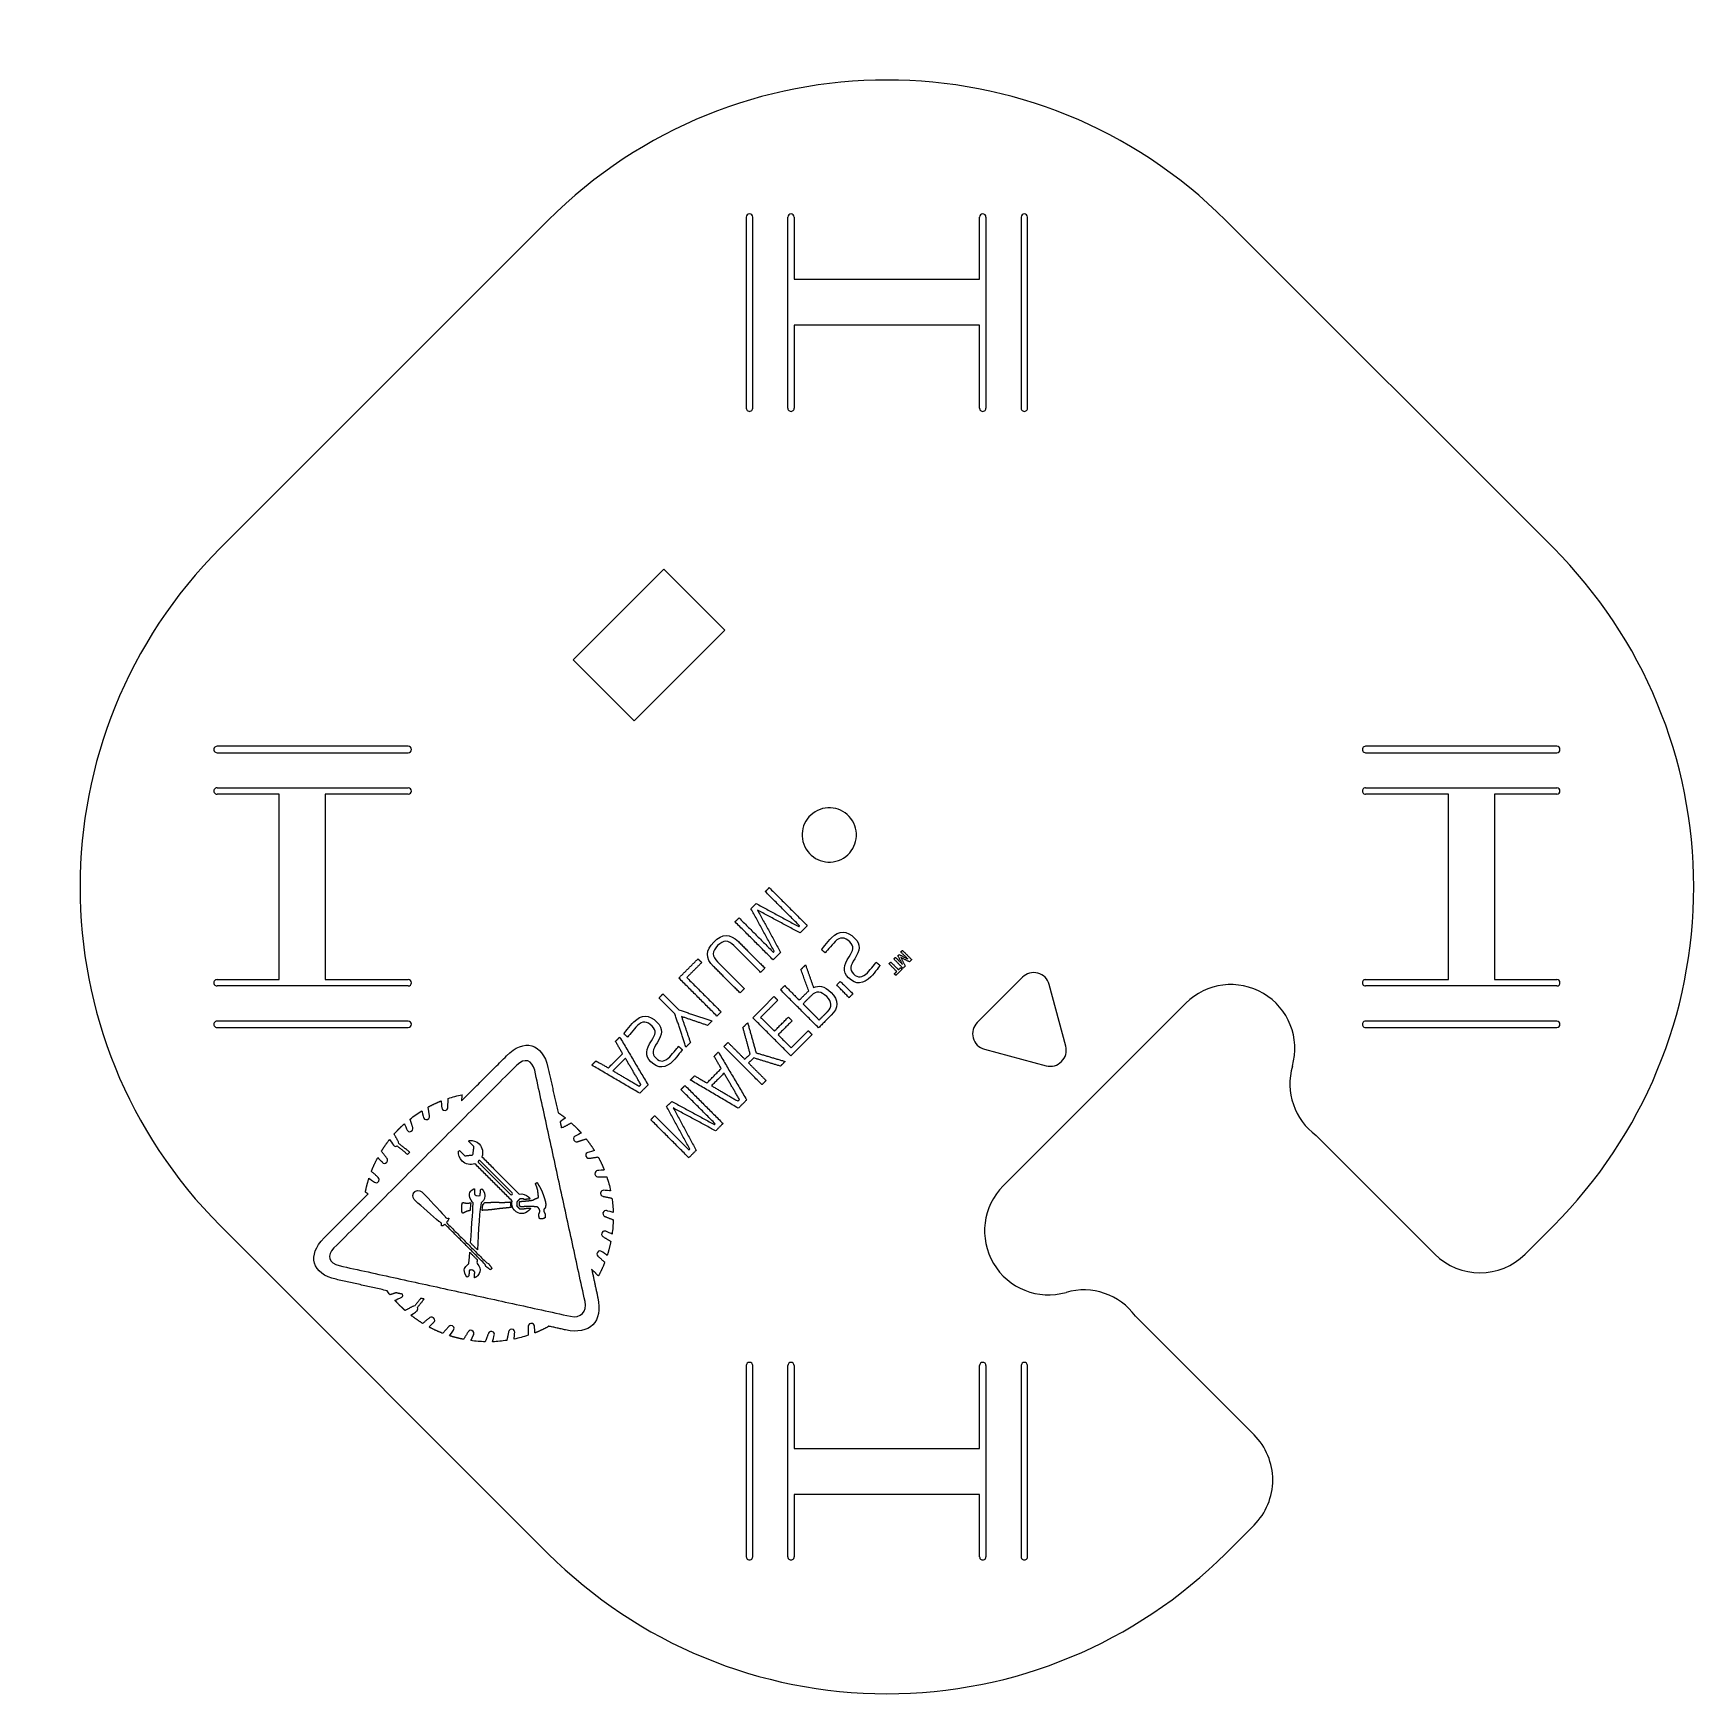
# Model space of a CAD drawing. Header units: millimetres. Extents: x -53 to 51, y -51 to 53.
import ezdxf

# ---------------------------------------------------------------- set-up
doc = ezdxf.new("R2010")
doc.units = ezdxf.units.MM
doc.layers.add('Shape2DView028', color=7, linetype='CONTINUOUS')

msp = doc.modelspace()

# ---------------------------------------------------------------- linework, layer by layer
at = {"layer": 'Shape2DView028'}
for p, q in [((-41.7193, 21.2132), (-21.2132, 41.7193)), ((-8.8, 41.9296), (-8.8, 29.9624)), ((-8.4, 29.9624), (-8.4, 41.9296)), ((-6.2, 29.9624), (-6.2, 41.9296)), ((-5.8, 41.9296), (-5.8, 38.0296)), ((5.8, 38.0296), (5.8, 41.9296)), ((6.2, 41.9296), (6.2, 29.9624)), ((8.4, 41.9296), (8.4, 29.9624)), ((8.8, 29.9624), (8.8, 41.9296)), ((21.2132, 41.7193), (41.7193, 21.2132)), ((-5.8, 38.0296), (5.8, 38.0296)), ((5.8, 35.1624), (-5.8, 35.1624)), ((-5.8, 35.1624), (-5.8, 29.9624)), ((5.8, 29.9624), (5.8, 35.1624)), ((-13.9675, 19.893), (-19.6385, 14.222)), ((-10.1491, 16.0747), (-13.9675, 19.893)), ((-15.8201, 10.4037), (-10.1491, 16.0747)), ((-19.6385, 14.222), (-15.8201, 10.4037)), ((-29.9624, 8.8), (-41.9296, 8.8)), ((-41.9296, 8.4), (-29.9624, 8.4)), ((41.9296, 8.8), (29.9624, 8.8)), ((29.9624, 8.4), (41.9296, 8.4)), ((-41.9296, 6.2), (-29.9624, 6.2)), ((-38.0296, 5.8), (-41.9296, 5.8)), ((-38.0296, -5.8), (-38.0296, 5.8)), ((-29.9624, 5.8), (-35.1624, 5.8)), ((-35.1624, 5.8), (-35.1624, -5.8)), ((29.9624, 6.2), (41.9296, 6.2)), ((35.1624, 5.8), (29.9624, 5.8)), ((35.1624, -5.8), (35.1624, 5.8)), ((38.0296, 5.8), (38.0296, -5.8)), ((41.9296, 5.8), (38.0296, 5.8)), ((-41.9296, -5.8), (-38.0296, -5.8)), ((-29.9624, -6.2), (-41.9296, -6.2)), ((-35.1624, -5.8), (-29.9624, -5.8)), ((8.48528, -5.65685), (5.65685, -8.48528)), ((11.1936, -9.96885), (10.1583, -6.10514)), ((29.9624, -5.8), (35.1624, -5.8)), ((41.9296, -6.2), (29.9624, -6.2)), ((38.0296, -5.8), (41.9296, -5.8)), ((18.7065, -7.28674), (7.28674, -18.7065)), ((-29.9624, -8.4), (-41.9296, -8.4)), ((-41.9296, -8.8), (-29.9624, -8.8)), ((41.9296, -8.4), (29.9624, -8.4)), ((29.9624, -8.8), (41.9296, -8.8)), ((6.10514, -10.1583), (9.96885, -11.1936)), ((34.2947, -22.981), (26.8701, -15.5563)), ((-21.2132, -41.7193), (-41.7193, -21.2132)), ((41.7193, -21.2132), (39.9515, -22.981)), ((15.5563, -26.8701), (22.981, -34.2947)), ((-8.8, -29.9624), (-8.8, -41.9296)), ((-8.4, -41.9296), (-8.4, -29.9624)), ((-6.2, -41.9296), (-6.2, -29.9624)), ((-5.8, -29.9624), (-5.8, -35.1624)), ((5.8, -35.1624), (5.8, -29.9624)), ((6.2, -29.9624), (6.2, -41.9296)), ((8.4, -29.9624), (8.4, -41.9296)), ((8.8, -41.9296), (8.8, -29.9624)), ((-5.8, -35.1624), (5.8, -35.1624)), ((-5.8, -38.0296), (-5.8, -41.9296)), ((5.8, -38.0296), (-5.8, -38.0296)), ((5.8, -41.9296), (5.8, -38.0296)), ((22.981, -39.9515), (21.2132, -41.7193))]:
    msp.add_line(p, q, dxfattribs=at)
for centre, major_axis, start_param, end_param in [((0, 20.5061), (-13.0225, 27.0262), 5.04877, 0.336376), ((-8.6, 41.9296), (-0.08682, 0.18017), 4.26337, 1.12177), ((-6, 41.9296), (-0.08682, 0.18017), 4.26337, 1.12177), ((6, 41.9296), (-0.08682, 0.18017), 4.26337, 1.12177), ((8.6, 41.9296), (-0.08682, 0.18017), 4.26337, 1.12177), ((-8.6, 29.9624), (-0.08682, 0.18017), 1.12177, 4.26337), ((-6, 29.9624), (-0.08682, 0.18017), 1.12177, 4.26337), ((6, 29.9624), (-0.08682, 0.18017), 1.12177, 4.26337), ((8.6, 29.9624), (-0.08682, 0.18017), 1.12177, 4.26337), ((-20.5061, 0), (-13.0225, 27.0262), 0.336376, 1.90717), ((20.5061, 0), (-13.0225, 27.0262), 3.47797, 5.04877), ((-41.9296, 8.6), (-0.08682, 0.18017), 5.83416, 2.69257), ((-29.9624, 8.6), (-0.08682, 0.18017), 2.69257, 5.83416), ((29.9624, 8.6), (-0.08682, 0.18017), 5.83416, 2.69257), ((41.9296, 8.6), (-0.08682, 0.18017), 2.69257, 5.83416), ((-41.9296, 6), (-0.08682, 0.18017), 5.83416, 2.69257), ((-29.9624, 6), (-0.08682, 0.18017), 2.69257, 5.83416), ((29.9624, 6), (-0.08682, 0.18017), 5.83416, 2.69257), ((41.9296, 6), (-0.08682, 0.18017), 2.69257, 5.83416), ((-3.60624, 3.25269), (-0.73794, 1.53148), 0, 6.28318), ((-41.9296, -6), (-0.08682, 0.18017), 5.83416, 2.69257), ((-29.9624, -6), (-0.08682, 0.18017), 2.69257, 5.83416), ((9.19239, -6.36396), (-0.43408, 0.90087), 4.52517, 0.336376), ((21.5349, -10.1152), (-1.73634, 3.60349), 3.98381, 0.336376), ((29.9624, -6), (-0.08682, 0.18017), 5.83416, 2.69257), ((41.9296, -6), (-0.08682, 0.18017), 2.69257, 5.83416), ((-41.9296, -8.6), (-0.08682, 0.18017), 5.83416, 2.69257), ((-29.9624, -8.6), (-0.08682, 0.18017), 2.69257, 5.83416), ((6.36396, -9.19239), (-0.43408, 0.90087), 0.336376, 2.43077), ((29.9624, -8.6), (-0.08682, 0.18017), 5.83416, 2.69257), ((41.9296, -8.6), (-0.08682, 0.18017), 2.69257, 5.83416), ((10.2277, -10.2277), (-0.43408, 0.90087), 2.43077, 4.52517), ((29.2244, -12.3226), (-1.73634, 3.60349), 0.84222, 2.06327), ((10.1152, -21.5349), (-1.73634, 3.60349), 0.336376, 2.97213), ((37.1231, -20.1525), (1.73634, -3.60349), -1.23442, -5.94681), ((12.3226, -29.2244), (-1.73634, 3.60349), 4.89266, 6.11372), ((-8.6, -29.9624), (-0.08682, 0.18017), 4.26337, 1.12177), ((-6, -29.9624), (-0.08682, 0.18017), 4.26337, 1.12177), ((6, -29.9624), (-0.08682, 0.18017), 4.26337, 1.12177), ((8.6, -29.9624), (-0.08682, 0.18017), 4.26337, 1.12177), ((20.1525, -37.1231), (-1.73634, 3.60349), 3.47797, 5.04877), ((0, -20.5061), (-13.0225, 27.0262), 1.90717, 3.47797), ((-8.6, -41.9296), (-0.08682, 0.18017), 1.12177, 4.26337), ((-6, -41.9296), (-0.08682, 0.18017), 1.12177, 4.26337), ((6, -41.9296), (-0.08682, 0.18017), 1.12177, 4.26337), ((8.6, -41.9296), (-0.08682, 0.18017), 1.12177, 4.26337)]:
    msp.add_ellipse(centre, major_axis=major_axis, ratio=1, start_param=start_param, end_param=end_param, dxfattribs=at)
for points, degree in [([(-7.61157, -0.29291), (-7.3642, -0.04553)], 1), ([(-5.46586, -2.43861), (-7.61157, -0.29291)], 1), ([(-7.3642, -0.04553), (-4.98187, -2.42786)], 1), ([(-9.50453, -2.18586), (-9.25715, -1.93849)], 1), ([(-9.25715, -1.93849), (-7.11144, -4.08419)], 1), ([(-8.50965, -1.36307), (-8.18699, -1.04041)], 1), ([(-7.05767, -4.03042), (-8.50965, -1.36307)], 1), ([(-8.18699, -1.04041), (-5.51426, -2.48701)], 1), ([(-5.43897, -2.88496), (-8.09557, -1.45449)], 1), ([(-8.09557, -1.45449), (-6.65434, -4.10033)], 1), ([(-10.8328, -3.44962), (-10.3004, -2.91723), (-9.81643, -2.90647), (-9.29479, -3.42811)], 3), ([(-7.1222, -4.56819), (-9.50453, -2.18586)], 1), ([(-5.51426, -2.48701), (-5.46586, -2.43861)], 1), ([(-4.98187, -2.42786), (-5.43897, -2.88496)], 1), ([(-3.47073, -3.18611), (-2.98136, -2.69674), (-2.50274, -2.72363), (-2.02413, -3.20225)], 3), ([(-2.3199, -3.44424), (-2.63181, -3.13234), (-2.93296, -3.11082), (-3.23949, -3.41735)], 3), ([(-10.849, -4.98227), (-11.3706, -4.46063), (-11.3598, -3.97664), (-10.8328, -3.44962)], 3), ([(-10.5962, -3.67548), (-10.9458, -4.02504), (-10.9619, -4.33157), (-10.5962, -4.69725)], 3), ([(-9.57444, -3.67548), (-9.94012, -3.3098), (-10.2413, -3.32056), (-10.5962, -3.67548)], 3), ([(-7.90197, -5.34795), (-9.57444, -3.67548)], 1), ([(-9.29479, -3.42811), (-7.63846, -5.08445)], 1), ([(-6.65434, -4.10033), (-7.1222, -4.56819)], 1), ([(-7.11144, -4.08419), (-7.05767, -4.03042)], 1), ([(-4.08917, -3.93362), (-4.08917, -3.93362), (-3.73962, -3.455), (-3.47073, -3.18611)], 3), ([(-3.85793, -4.13259), (-4.08917, -3.93362)], 1), ([(-3.23949, -3.41735), (-3.46535, -3.64322), (-3.85793, -4.13259), (-3.85793, -4.13259)], 3), ([(-2.36292, -4.36921), (-2.11017, -3.97664), (-2.0295, -3.73464), (-2.3199, -3.44424)], 3), ([(-2.02413, -3.20225), (-1.59929, -3.62709), (-1.69609, -3.9605), (-2.01337, -4.4929)], 3), ([(0.86908, -4.07344), (0.97126, -3.97126)], 1), ([(1.30468, -4.50903), (0.86908, -4.07344)], 1), ([(0.97126, -3.97126), (1.55205, -4.55205)], 1), ([(-13.0216, -5.70288), (-11.8223, -4.50365)], 1), ([(-11.5911, -4.7349), (-12.5268, -5.67062)], 1), ([(-11.8223, -4.50365), (-11.5911, -4.7349)], 1), ([(-9.19262, -6.63861), (-10.849, -4.98227)], 1), ([(-10.5962, -4.69725), (-8.92373, -6.36972)], 1), ([(-7.63846, -5.08445), (-7.90197, -5.34795)], 1), ([(-5.37982, -5.17049), (-5.0948, -4.88547)], 1), ([(-4.89583, -6.50416), (-5.37982, -5.17049)], 1), ([(-5.0948, -4.88547), (-4.5893, -6.30519)], 1), ([(-2.39519, -5.69213), (-2.79852, -5.2888), (-2.69634, -4.91774), (-2.36292, -4.36921)], 3), ([(-2.01337, -4.4929), (-2.28226, -4.94463), (-2.37906, -5.15973), (-2.09404, -5.44475)], 3), ([(-1.22285, -5.36946), (-0.99161, -5.13822), (-0.66357, -4.71338), (-0.66357, -4.71338)], 3), ([(-0.4377, -4.91774), (-0.4377, -4.91774), (-0.73347, -5.35333), (-1.00236, -5.62222)], 3), ([(-0.66357, -4.71338), (-0.4377, -4.91774)], 1), ([(0.13772, -4.81556), (0.24527, -4.70801)], 1), ([(0.61633, -5.29418), (0.13772, -4.81556)], 1), ([(0.24527, -4.70801), (0.72389, -5.18662)], 1), ([(0.43349, -4.50903), (0.53566, -4.40685)], 1), ([(1.0089, -5.0952), (0.43349, -4.50903)], 1), ([(0.53566, -4.40685), (0.97126, -4.84245)], 1), ([(0.94975, -5.15436), (0.56255, -5.54155)], 1), ([(0.69162, -4.31543), (0.77228, -4.23477)], 1), ([(0.97126, -4.84245), (0.69162, -4.31543)], 1), ([(0.72389, -5.18662), (0.85295, -5.05756)], 1), ([(0.77228, -4.23477), (1.30468, -4.50903)], 1), ([(0.85295, -5.05756), (0.94975, -5.15436)], 1), ([(0.87446, -4.42299), (1.14873, -4.95538)], 1), ([(1.41223, -4.69187), (0.87446, -4.42299)], 1), ([(1.14873, -4.95538), (1.0089, -5.0952)], 1), ([(1.55205, -4.55205), (1.41223, -4.69187)], 1), ([(-10.6392, -8.08521), (-13.0216, -5.70288)], 1), ([(-12.5268, -5.67062), (-10.3757, -7.8217)], 1), ([(-6.65972, -6.43963), (-6.39621, -6.17612)], 1), ([(-6.39621, -6.17612), (-5.482, -7.09033)], 1), ([(-4.5893, -6.30519), (-4.28277, -6.15999), (-3.93321, -6.16537), (-3.49762, -6.60096)], 3), ([(-3.14269, -6.13848), (-2.91683, -5.91262)], 1), ([(-2.3683, -6.93438), (-3.14269, -6.13848)], 1), ([(-2.91683, -5.91262), (-2.1263, -6.69238)], 1), ([(-1.00236, -5.62222), (-1.4756, -6.09546), (-1.93808, -6.14923), (-2.39519, -5.69213)], 3), ([(-2.09404, -5.44475), (-1.80902, -5.72977), (-1.54013, -5.68675), (-1.22285, -5.36946)], 3), ([(0.46575, -5.44475), (0.61633, -5.29418)], 1), ([(0.56255, -5.54155), (0.46575, -5.44475)], 1), ([(-14.2692, -6.95051), (-14.0164, -6.69776)], 1), ([(-13.2689, -7.95077), (-14.2692, -6.95051)], 1), ([(-14.0164, -6.69776), (-13.0162, -7.69802)], 1), ([(-8.92911, -6.3751), (-9.19262, -6.63861)], 1), ([(-8.92373, -6.36972), (-8.92911, -6.3751)], 1), ([(-8.39672, -8.18739), (-7.06842, -6.85909)], 1), ([(-6.8318, -7.09571), (-7.90197, -8.16588)], 1), ([(-7.06842, -6.85909), (-6.8318, -7.09571)], 1), ([(-4.27739, -8.82196), (-6.65972, -6.43963)], 1), ([(-5.482, -7.09033), (-4.89583, -6.50416)], 1), ([(-4.72912, -6.79994), (-5.25075, -7.32157)], 1), ([(-3.76651, -6.86985), (-4.11606, -6.5203), (-4.42259, -6.49341), (-4.72912, -6.79994)], 3), ([(-3.71811, -7.81095), (-3.41158, -7.50442), (-3.43309, -7.20327), (-3.76651, -6.86985)], 3), ([(-3.49762, -6.60096), (-2.99749, -7.10109), (-3.02438, -7.56895), (-3.49224, -8.03681)], 3), ([(-2.1263, -6.69238), (-2.3683, -6.93438)], 1), ([(-15.8448, -8.45089), (-15.3555, -7.96152), (-14.8769, -7.98841), (-14.3982, -8.46703)], 3), ([(-12.5806, -10.0266), (-13.2689, -7.95077)], 1), ([(-13.0162, -7.69802), (-10.9458, -8.39174)], 1), ([(-12.8602, -8.1121), (-12.2956, -9.74155)], 1), ([(-11.2254, -8.67138), (-12.8602, -8.1121)], 1), ([(-10.3757, -7.8217), (-10.6392, -8.08521)], 1), ([(-6.01439, -10.5697), (-8.39672, -8.18739)], 1), ([(-7.90197, -8.16588), (-7.04153, -9.02631)], 1), ([(-7.04153, -9.02631), (-6.16497, -8.14974)], 1), ([(-6.16497, -8.14974), (-5.93372, -8.38099)], 1), ([(-5.25075, -7.32157), (-4.23974, -8.33258)], 1), ([(-3.49224, -8.03681), (-4.27739, -8.82196)], 1), ([(-4.23974, -8.33258), (-3.71811, -7.81095)], 1), ([(-16.4633, -9.1984), (-16.4633, -9.1984), (-16.1137, -8.71978), (-15.8448, -8.45089)], 3), ([(-16.232, -9.39737), (-16.4633, -9.1984)], 1), ([(-15.6136, -8.68214), (-15.8395, -8.908), (-16.232, -9.39737), (-16.232, -9.39737)], 3), ([(-14.694, -8.70903), (-15.0059, -8.39712), (-15.3071, -8.37561), (-15.6136, -8.68214)], 3), ([(-14.737, -9.63399), (-14.4843, -9.24142), (-14.4036, -8.99942), (-14.694, -8.70903)], 3), ([(-14.3982, -8.46703), (-13.9734, -8.89187), (-14.0702, -9.22528), (-14.3875, -9.75768)], 3), ([(-10.9458, -8.39174), (-11.2254, -8.67138)], 1), ([(-9.00978, -8.80045), (-8.714, -8.50467)], 1), ([(-8.55805, -10.4675), (-9.00978, -8.80045)], 1), ([(-8.714, -8.50467), (-8.18699, -10.3869)], 1), ([(-5.93372, -8.38099), (-6.81029, -9.25755)], 1), ([(-6.81029, -9.25755), (-5.99288, -10.075)], 1), ([(-4.6861, -9.24142), (-6.01439, -10.5697)], 1), ([(-5.99288, -10.075), (-4.92271, -9.0048)], 1), ([(-4.92271, -9.0048), (-4.6861, -9.24142)], 1), ([(-23.8146, -10.5805), (-22.7176, -9.45115), (-21.5506, -9.78995), (-21.2172, -11.2957)], 3), ([(-16.9849, -9.66626), (-16.7214, -9.40275)], 1), ([(-16.544, -10.4406), (-16.9849, -9.66626)], 1), ([(-16.7214, -9.40275), (-14.9521, -12.3981)], 1), ([(-14.7693, -10.9569), (-15.1726, -10.5536), (-15.0705, -10.1825), (-14.737, -9.63399)], 3), ([(-14.3875, -9.75768), (-14.6564, -10.2094), (-14.7532, -10.4245), (-14.4682, -10.7095)], 3), ([(-13.597, -10.6342), (-13.3657, -10.403), (-13.0377, -9.97816), (-13.0377, -9.97816)], 3), ([(-12.8118, -10.1825), (-12.8118, -10.1825), (-13.1076, -10.6181), (-13.3765, -10.887)], 3), ([(-13.0377, -9.97816), (-12.8118, -10.1825)], 1), ([(-12.2956, -9.74155), (-12.5806, -10.0266)], 1), ([(-10.8113, -10.602), (-10.5478, -10.3385)], 1), ([(-10.5478, -10.3385), (-8.77853, -13.3339)], 1), ([(-10.2036, -9.9943), (-9.9455, -9.73617)], 1), ([(-7.8213, -12.3766), (-10.2036, -9.9943)], 1), ([(-9.9455, -9.73617), (-8.89684, -10.7848)], 1), ([(-8.18699, -10.3869), (-6.36932, -10.9246)], 1), ([(-23.1585, -11.1505), (-34.6077, -22.5997)], 1), ([(-26.6272, -13.393), (-23.8146, -10.5805)], 1), ([(-22.0454, -11.4785), (-22.1906, -10.8278), (-22.6907, -10.6826), (-23.1585, -11.1505)], 3), ([(-21.2172, -11.2957), (-20.5826, -14.1244)], 1), ([(-18.4746, -11.1559), (-18.211, -10.8924)], 1), ([(-15.4738, -12.9198), (-18.4746, -11.1559)], 1), ([(-18.211, -10.8924), (-17.4367, -11.3333)], 1), ([(-17.4367, -11.3333), (-16.544, -10.4406)], 1), ([(-16.3665, -10.7257), (-17.1516, -11.5108)], 1), ([(-15.3985, -12.3712), (-16.3665, -10.7257)], 1), ([(-13.3765, -10.887), (-13.8497, -11.3602), (-14.3122, -11.414), (-14.7693, -10.9569)], 3), ([(-14.4682, -10.7095), (-14.1831, -10.9946), (-13.9142, -10.9515), (-13.597, -10.6342)], 3), ([(-11.263, -12.2691), (-10.3703, -11.3764)], 1), ([(-10.3703, -11.3764), (-10.8113, -10.602)], 1), ([(-8.89684, -10.7848), (-8.55805, -10.4675)], 1), ([(-8.32681, -10.7095), (-8.6656, -11.0161)], 1), ([(-8.6656, -11.0161), (-7.56317, -12.1185)], 1), ([(-6.66509, -11.2204), (-8.32681, -10.7095)], 1), ([(-6.36932, -10.9246), (-6.66509, -11.2204)], 1), ([(-18.894, -25.9554), (-22.0454, -11.4785)], 1), ([(-17.1516, -11.5108), (-15.5007, -12.4734)], 1), ([(-15.5007, -12.4734), (-15.3985, -12.3712)], 1), ([(-14.9521, -12.3981), (-15.4738, -12.9198)], 1), ([(-12.8925, -12.6832), (-12.6397, -12.4304)], 1), ([(-12.6397, -12.4304), (-10.2574, -14.8127)], 1), ([(-12.3009, -12.0916), (-12.0374, -11.8281)], 1), ([(-9.30017, -13.8555), (-12.3009, -12.0916)], 1), ([(-12.0374, -11.8281), (-11.263, -12.2691)], 1), ([(-10.1929, -11.6614), (-10.978, -12.4465)], 1), ([(-10.978, -12.4465), (-9.32706, -13.4091)], 1), ([(-9.22488, -13.307), (-10.1929, -11.6614)], 1), ([(-7.56317, -12.1185), (-7.8213, -12.3766)], 1), ([(-28.7137, -13.7802), (-28.3158, -13.5651), (-27.9017, -13.3984)], 2), ([(-27.9017, -13.3984), (-27.9017, -13.3984), (-27.8694, -13.7641), (-27.8587, -13.8286)], 3), ([(-27.4768, -13.791), (-27.4661, -13.2424)], 1), ([(-27.4661, -13.2424), (-27.1811, -13.151), (-26.8907, -13.065), (-26.5949, -13.0058)], 3), ([(-26.5949, -13.0058), (-26.5949, -13.0166), (-26.6164, -13.2855), (-26.6272, -13.393)], 3), ([(-13.7906, -13.7533), (-13.4625, -13.4253)], 1), ([(-13.4625, -13.4253), (-10.7952, -14.8773)], 1), ([(-10.7468, -14.8289), (-12.8925, -12.6832)], 1), ([(-9.32706, -13.4091), (-9.22488, -13.307)], 1), ([(-8.77853, -13.3339), (-9.30017, -13.8555)], 1), ([(-29.8484, -14.5385), (-29.6118, -14.3449), (-29.3698, -14.1782), (-29.1117, -14.0168)], 3), ([(-29.6763, -15.0547), (-29.8484, -14.5385)], 1), ([(-29.1117, -14.0168), (-29.1063, -14.0222), (-29.0149, -14.3718), (-28.9987, -14.4309)], 3), ([(-28.9987, -14.4309), (-28.9826, -14.4901), (-28.9234, -14.5922), (-28.7621, -14.5492)], 3), ([(-28.7621, -14.5492), (-28.6008, -14.5062), (-28.6331, -14.3234), (-28.6331, -14.3234)], 3), ([(-28.6331, -14.3234), (-28.7137, -13.7802)], 1), ([(-27.8587, -13.8286), (-27.8533, -13.8878), (-27.8156, -14.0007), (-27.6436, -13.9899)], 3), ([(-27.6436, -13.9899), (-27.4768, -13.9738), (-27.4768, -13.791), (-27.4768, -13.791)], 3), ([(-20.5826, -14.1244), (-20.3406, -14.2857), (-20.1148, -14.4632)], 2), ([(-20.1148, -14.4632), (-20.1363, -14.4739), (-20.3783, -14.6514), (-20.4535, -14.7052)], 3), ([(-14.7801, -14.5707), (-14.5327, -14.3234)], 1), ([(-14.5327, -14.3234), (-12.387, -16.4691)], 1), ([(-12.3332, -16.4153), (-13.7906, -13.7533)], 1), ([(-10.7199, -15.2752), (-13.3711, -13.8394)], 1), ([(-13.3711, -13.8394), (-11.9353, -16.4906)], 1), ([(-30.8433, -15.4688), (-30.686, -15.2927), (-30.5206, -15.1246)], 2), ([(-30.5798, -15.9474), (-30.8433, -15.4688)], 1), ([(-30.5206, -15.1246), (-30.3687, -14.9754), (-30.2087, -14.8342)], 2), ([(-30.2087, -14.8342), (-30.1926, -14.8611), (-30.0528, -15.173), (-30.0259, -15.2214)], 3), ([(-30.0259, -15.2214), (-29.999, -15.2806), (-29.9237, -15.3666), (-29.7677, -15.2967)], 3), ([(-29.7677, -15.2967), (-29.6118, -15.2268), (-29.6763, -15.0547), (-29.6763, -15.0547)], 3), ([(-20.4535, -14.7052), (-20.3729, -15.0762)], 1), ([(-20.3729, -15.0762), (-20.3568, -15.0601)], 1), ([(-20.3568, -15.0601), (-20.2922, -15.0601), (-20.2438, -15.0332), (-20.2438, -15.0332)], 3), ([(-20.2438, -15.0332), (-19.7598, -14.7751)], 1), ([(-19.7598, -14.7751), (-19.5837, -14.9324), (-19.4157, -15.0977)], 2), ([(-19.1253, -15.4097), (-19.1521, -15.4258), (-19.4641, -15.5656), (-19.5125, -15.5925)], 3), ([(-19.4157, -15.0977), (-19.2664, -15.2497), (-19.1253, -15.4097)], 2), ([(-12.3977, -16.9531), (-14.7801, -14.5707)], 1), ([(-10.7952, -14.8773), (-10.7468, -14.8289)], 1), ([(-10.2574, -14.8127), (-10.7199, -15.2752)], 1), ([(-31.6446, -16.5497), (-31.4093, -16.1693), (-31.1337, -15.813)], 2), ([(-31.3004, -16.9799), (-31.6446, -16.5497)], 1), ([(-31.1337, -15.813), (-31.1229, -15.8345), (-30.9186, -16.1141), (-30.8863, -16.1679)], 3), ([(-30.8863, -16.1679), (-30.8487, -16.2163), (-30.7734, -16.2808), (-30.6551, -16.2163)], 3), ([(-30.6551, -16.2163), (-29.999, -16.7433)], 1), ([(-30.5529, -16.0604), (-30.5529, -15.9958), (-30.5798, -15.9474), (-30.5798, -15.9474)], 3), ([(-29.8645, -16.6089), (-30.5529, -16.0604)], 1), ([(-29.999, -16.7433), (-29.8645, -16.6089)], 1), ([(-26.5895, -17.1628), (-26.7562, -16.9961), (-26.8315, -16.7702), (-26.8046, -16.5497)], 3), ([(-26.8046, -16.5497), (-26.7562, -16.5013)], 1), ([(-26.7562, -16.5013), (-26.4228, -16.8348)], 1), ([(-26.1808, -15.9259), (-26.1378, -15.8829)], 1), ([(-25.8474, -16.2593), (-26.1808, -15.9259)], 1), ([(-26.1378, -15.8829), (-26.1324, -15.8775)], 1), ([(-26.1324, -15.8775), (-25.9119, -15.8506), (-25.6861, -15.9259), (-25.5194, -16.0926)], 3), ([(-25.9119, -16.7756), (-25.8474, -16.2593)], 1), ([(-25.5194, -16.0926), (-25.3096, -16.3131), (-25.2505, -16.6304), (-25.3526, -16.8939)], 3), ([(-19.5125, -15.5925), (-19.5716, -15.6194), (-19.6576, -15.6947), (-19.5877, -15.8506)], 3), ([(-19.5877, -15.8506), (-19.5178, -16.0066), (-19.3457, -15.9421), (-19.3457, -15.9421)], 3), ([(-19.3457, -15.9421), (-18.8295, -15.77)], 1), ([(-18.7219, -16.6196), (-18.7811, -16.6358), (-18.8833, -16.6949), (-18.8402, -16.8563)], 3), ([(-18.8295, -15.77), (-18.5404, -16.1262), (-18.3078, -16.5067)], 2), ([(-18.3078, -16.5067), (-18.3186, -16.5067), (-18.6628, -16.6035), (-18.7219, -16.6196)], 3), ([(-11.9353, -16.4906), (-12.3977, -16.9531)], 1), ([(-12.387, -16.4691), (-12.3332, -16.4153)], 1), ([(-32.2684, -17.8081), (-32.0976, -17.3658), (-31.8704, -16.9477)], 2), ([(-31.8704, -16.9477), (-31.5639, -17.2542)], 1), ([(-31.5639, -17.2542), (-31.5209, -17.2972), (-31.4187, -17.3564), (-31.3004, -17.2381)], 3), ([(-31.3004, -17.2381), (-31.1821, -17.1198), (-31.3004, -16.9799), (-31.3004, -16.9799)], 3), ([(-25.7882, -17.3295), (-26.0517, -17.4317), (-26.3744, -17.3779), (-26.5895, -17.1628)], 3), ([(-26.4228, -16.8348), (-25.9119, -16.7756)], 1), ([(-23.4543, -19.6634), (-25.7882, -17.3295)], 1), ([(-25.5624, -17.1467), (-25.5933, -17.1803), (-25.5839, -17.2219)], 2), ([(-25.5839, -17.2219), (-25.5812, -17.2381), (-25.5624, -17.2542)], 2), ([(-25.4871, -17.1251), (-25.5288, -17.1157), (-25.5624, -17.1467)], 2), ([(-25.5624, -17.2542), (-23.5619, -19.2547)], 1), ([(-25.4548, -17.1467), (-25.4656, -17.1359), (-25.4763, -17.1359), (-25.4871, -17.1251)], 3), ([(-23.4543, -19.1472), (-25.4548, -17.1467)], 1), ([(-25.3526, -16.8939), (-23.008, -19.2386)], 1), ([(-18.8402, -16.8563), (-18.7972, -17.0176), (-18.6144, -16.9853), (-18.6144, -16.9853)], 3), ([(-18.6144, -16.9853), (-18.0712, -16.9047)], 1), ([(-18.0712, -16.9047), (-17.8561, -17.3026), (-17.6894, -17.7167)], 2), ([(-32.6448, -19.1095), (-32.5561, -18.6659), (-32.419, -18.2383)], 2), ([(-32.419, -18.2383), (-32.4136, -18.2437), (-32.1124, -18.4481), (-32.064, -18.4857)], 3), ([(-31.8543, -18.1684), (-32.2684, -17.8081)], 1), ([(-32.064, -18.4857), (-32.0156, -18.5234), (-31.9027, -18.561), (-31.8059, -18.4212)], 3), ([(-31.8059, -18.4212), (-31.7091, -18.2814), (-31.8543, -18.1684), (-31.8543, -18.1684)], 3), ([(-21.9916, -18.5879), (-21.9862, -18.5718)], 1), ([(-21.9754, -18.6363), (-21.9916, -18.5879)], 1), ([(-21.9862, -18.5718), (-21.9701, -18.5556)], 1), ([(-21.9539, -18.6793), (-21.9754, -18.6363)], 1), ([(-21.9701, -18.5556), (-21.9593, -18.5449)], 1), ([(-21.9593, -18.5449), (-21.9432, -18.5287)], 1), ([(-21.9378, -18.7277), (-21.9539, -18.6793)], 1), ([(-21.9432, -18.5287), (-21.927, -18.5234)], 1), ([(-21.927, -18.5234), (-21.9163, -18.5126)], 1), ([(-21.9163, -18.5126), (-21.9055, -18.5126)], 1), ([(-21.9055, -18.5126), (-21.8894, -18.5072)], 1), ([(-21.8894, -18.5072), (-21.8518, -18.5879)], 1), ([(-21.8518, -18.5879), (-21.8195, -18.6417)], 1), ([(-21.8195, -18.6417), (-21.798, -18.6739)], 1), ([(-21.798, -18.6739), (-21.7818, -18.7008)], 1), ([(-21.7818, -18.7008), (-21.7657, -18.7277)], 1), ([(-18.1196, -17.7597), (-18.1788, -17.7651), (-18.2917, -17.8027), (-18.281, -17.9748)], 3), ([(-18.281, -17.9748), (-18.2648, -18.1415), (-18.082, -18.1415), (-18.082, -18.1415)], 3), ([(-17.6894, -17.7167), (-17.6894, -17.7167), (-18.0551, -17.749), (-18.1196, -17.7597)], 3), ([(-18.082, -18.1415), (-17.5335, -18.1523)], 1), ([(-17.5335, -18.1523), (-17.442, -18.4373), (-17.356, -18.7277), (-17.2968, -19.0235)], 3), ([(-35.2261, -21.9705), (-32.4727, -19.2171)], 1), ([(-32.4727, -19.2171), (-32.6448, -19.1095)], 1), ([(-29.5042, -19.6581), (-29.601, -19.5828), (-29.7409, -19.3354), (-29.6333, -19.1741)], 3), ([(-29.6333, -19.1741), (-29.6091, -19.1364), (-29.5688, -19.0988)], 2), ([(-29.5688, -19.0988), (-29.5392, -19.0665), (-29.5096, -19.0504)], 2), ([(-29.5096, -19.0504), (-29.3483, -18.9428), (-29.1063, -19.0665), (-29.0202, -19.1633)], 3), ([(-28.0469, -20.9433), (-28.4126, -20.6314), (-29.1439, -19.9646), (-29.5042, -19.6581)], 3), ([(-29.0202, -19.1633), (-28.6976, -19.5182), (-28.0146, -20.2335), (-27.692, -20.5884)], 3), ([(-26.127, -19.3139), (-26.127, -19.1633), (-26.0786, -19.0719), (-26.0249, -19.0181)], 3), ([(-25.9066, -19.771), (-25.9388, -19.728), (-26.127, -19.5182), (-26.127, -19.3139)], 3), ([(-26.0249, -19.0181), (-25.9912, -18.9872), (-25.9496, -18.9643)], 2), ([(-25.9496, -18.9643), (-25.8797, -18.9052), (-25.8098, -18.889), (-25.8098, -18.889)], 3), ([(-25.8098, -18.889), (-25.8151, -19.2386)], 1), ([(-25.8151, -19.2386), (-25.799, -19.2547), (-25.643, -19.3999), (-25.4548, -19.3085)], 3), ([(-25.4548, -19.3085), (-25.4387, -18.9589)], 1), ([(-25.4387, -18.9589), (-25.3688, -18.8998)], 1), ([(-25.159, -19.3461), (-25.1752, -19.5989), (-25.3204, -19.7011), (-25.3903, -19.7817)], 3), ([(-25.3688, -18.8998), (-25.3795, -18.8998), (-25.1483, -19.0342), (-25.159, -19.3461)], 3), ([(-24.8418, -19.7495), (-24.7934, -19.7441)], 1), ([(-24.7934, -19.7441), (-24.7503, -19.7441)], 1), ([(-24.7503, -19.7441), (-24.6697, -19.7387)], 1), ([(-24.6697, -19.7387), (-24.589, -19.7333)], 1), ([(-24.589, -19.7333), (-24.5083, -19.728)], 1), ([(-24.5083, -19.728), (-24.4331, -19.728)], 1), ([(-24.4331, -19.728), (-24.2287, -19.7495)], 1), ([(-23.9706, -19.7495), (-23.863, -19.7387)], 1), ([(-23.863, -19.7387), (-23.7716, -19.7333)], 1), ([(-23.7716, -19.7333), (-23.6802, -19.728)], 1), ([(-23.6802, -19.728), (-23.5888, -19.7226)], 1), ([(-23.5888, -19.7226), (-23.5511, -19.7172)], 1), ([(-23.5511, -19.7172), (-23.5874, -19.8933), (-23.5188, -20.0614)], 2), ([(-23.5619, -19.2547), (-23.5296, -19.287), (-23.4812, -19.2816), (-23.4543, -19.2547)], 3), ([(-23.4328, -20.0506), (-23.4973, -19.8866), (-23.4651, -19.7064)], 2), ([(-23.4651, -19.7064), (-23.4543, -19.6634)], 1), ([(-23.4543, -19.2547), (-23.422, -19.2225), (-23.4274, -19.1741), (-23.4543, -19.1472)], 3), ([(-23.1585, -19.7118), (-23.1747, -19.9646)], 1), ([(-23.1478, -19.7011), (-23.1585, -19.7118)], 1), ([(-23.0402, -19.5935), (-23.1478, -19.7011)], 1), ([(-22.9811, -19.5344), (-23.0402, -19.5935)], 1), ([(-23.008, -19.2386), (-22.809, -19.1902), (-22.5885, -19.2493), (-22.4325, -19.4053)], 3), ([(-23.008, -19.9484), (-22.9918, -19.6957)], 1), ([(-22.9918, -19.6957), (-22.9865, -19.6903)], 1), ([(-22.9865, -19.6903), (-22.6477, -19.6634)], 1), ([(-22.7445, -19.5344), (-22.9811, -19.5344)], 1), ([(-22.7068, -19.572), (-22.7445, -19.5344)], 1), ([(-22.6584, -19.5666), (-22.7068, -19.572)], 1), ([(-22.5616, -19.5559), (-22.6584, -19.5666)], 1), ([(-22.6477, -19.6634), (-22.5509, -19.6527)], 1), ([(-22.4648, -19.5451), (-22.5616, -19.5559)], 1), ([(-22.5509, -19.6527), (-22.4541, -19.6419)], 1), ([(-22.368, -19.5344), (-22.4648, -19.5451)], 1), ([(-22.4541, -19.6419), (-22.3519, -19.6365)], 1), ([(-22.4325, -19.4053), (-22.3761, -19.4618), (-22.3357, -19.5344)], 2), ([(-22.3357, -19.5344), (-22.368, -19.5344)], 1), ([(-22.3519, -19.6365), (-22.2497, -19.6204)], 1), ([(-22.2497, -19.6204), (-22.1422, -19.6097)], 1), ([(-22.1422, -19.6097), (-22.1368, -19.6043)], 1), ([(-22.1368, -19.6043), (-22.126, -19.5935)], 1), ([(-22.126, -19.5935), (-22.1206, -19.5881)], 1), ([(-22.1206, -19.5881), (-22.1153, -19.5828)], 1), ([(-22.1153, -19.5828), (-22.1045, -19.572)], 1), ([(-22.1045, -19.572), (-22.083, -19.5613)], 1), ([(-22.083, -19.5613), (-22.0722, -19.5505)], 1), ([(-22.0722, -19.5505), (-22.0561, -19.5451)], 1), ([(-22.0561, -19.5451), (-22.0454, -19.5344)], 1), ([(-22.0454, -19.5344), (-22.0346, -19.5344)], 1), ([(-22.0346, -19.5344), (-22.0292, -19.529)], 1), ([(-22.0292, -19.529), (-22.0185, -19.529)], 1), ([(-22.0185, -19.529), (-21.997, -19.5182)], 1), ([(-21.997, -19.5182), (-21.9754, -19.5075)], 1), ([(-21.9754, -19.5075), (-21.9539, -19.4967)], 1), ([(-21.9539, -19.4967), (-21.927, -19.4913)], 1), ([(-21.9163, -18.7707), (-21.9378, -18.7277)], 1), ([(-21.927, -19.4913), (-21.9163, -19.4806)], 1), ([(-21.9055, -18.7922), (-21.9163, -18.7707)], 1), ([(-21.9163, -19.4806), (-21.9002, -19.4752)], 1), ([(-21.9002, -18.8191), (-21.9055, -18.7922)], 1), ([(-21.8894, -18.8621), (-21.9002, -18.8191)], 1), ([(-21.9002, -19.4752), (-21.8733, -19.4698)], 1), ([(-21.8786, -18.9052), (-21.8894, -18.8621)], 1), ([(-21.8679, -18.9482), (-21.8786, -18.9052)], 1), ([(-21.8733, -19.4698), (-21.8679, -19.4645)], 1), ([(-21.8571, -18.9697), (-21.8679, -18.9482)], 1), ([(-21.8679, -19.4645), (-21.8571, -19.4645)], 1), ([(-21.8571, -18.9912), (-21.8571, -18.9697)], 1), ([(-21.8464, -19.0342), (-21.8571, -18.9912)], 1), ([(-21.8571, -19.4645), (-21.8464, -19.4645)], 1), ([(-21.841, -19.0719), (-21.8464, -19.0342)], 1), ([(-21.8464, -19.4645), (-21.8356, -19.4537)], 1), ([(-21.841, -19.1149), (-21.841, -19.0719)], 1), ([(-21.8356, -19.1525), (-21.841, -19.1149)], 1), ([(-21.8356, -19.1956), (-21.8356, -19.1525)], 1), ([(-21.8356, -19.2171), (-21.8356, -19.1956)], 1), ([(-21.8302, -19.2332), (-21.8356, -19.2171)], 1), ([(-21.8356, -19.2709), (-21.8302, -19.2332)], 1), ([(-21.8302, -19.287), (-21.8356, -19.2709)], 1), ([(-21.8356, -19.4537), (-21.8249, -19.4429)], 1), ([(-21.8195, -19.3085), (-21.8302, -19.287)], 1), ([(-21.8249, -19.4429), (-21.8195, -19.4376)], 1), ([(-21.8087, -19.3193), (-21.8195, -19.3085)], 1), ([(-21.8195, -19.4376), (-21.8087, -19.4268)], 1), ([(-21.8034, -19.3354), (-21.8087, -19.3193)], 1), ([(-21.8087, -19.4268), (-21.8034, -19.4214)], 1), ([(-21.8034, -19.3461), (-21.8034, -19.3354)], 1), ([(-21.798, -19.3623), (-21.8034, -19.3461)], 1), ([(-21.8034, -19.4107), (-21.798, -19.3945)], 1), ([(-21.8034, -19.4214), (-21.8034, -19.4107)], 1), ([(-21.798, -19.373), (-21.798, -19.3623)], 1), ([(-21.798, -19.3838), (-21.798, -19.373)], 1), ([(-21.798, -19.3945), (-21.798, -19.3838)], 1), ([(-21.7657, -18.7277), (-21.7442, -18.76)], 1), ([(-21.7442, -18.76), (-21.7281, -18.7869)], 1), ([(-21.7281, -18.7869), (-21.7119, -18.8137)], 1), ([(-21.7119, -18.8137), (-21.6958, -18.8514)], 1), ([(-21.6958, -18.8514), (-21.6797, -18.8783)], 1), ([(-21.6797, -18.8783), (-21.6635, -18.9052)], 1), ([(-21.6635, -18.9052), (-21.6474, -18.9428)], 1), ([(-21.6474, -18.9428), (-21.6313, -18.9697)], 1), ([(-21.6313, -18.9697), (-21.6205, -19.002)], 1), ([(-21.6205, -19.002), (-21.5882, -19.0665)], 1), ([(-21.5882, -19.0665), (-21.5775, -19.0988)], 1), ([(-21.5775, -19.0988), (-21.5614, -19.1364)], 1), ([(-21.5614, -19.1364), (-21.5398, -19.2009)], 1), ([(-21.5398, -19.2009), (-21.513, -19.2709)], 1), ([(-21.513, -19.2709), (-21.4914, -19.3354)], 1), ([(-21.4914, -19.3354), (-21.4646, -19.4053)], 1), ([(-21.4646, -19.4053), (-21.4538, -19.4376)], 1), ([(-21.4538, -19.4376), (-21.443, -19.4806)], 1), ([(-21.443, -19.4806), (-21.4215, -19.5451)], 1), ([(-21.4215, -19.5451), (-21.4, -19.6204)], 1), ([(-21.4, -19.6204), (-21.3946, -19.6581)], 1), ([(-21.3946, -19.6581), (-21.3785, -19.6957)], 1), ([(-21.3785, -19.6957), (-21.3731, -19.7333)], 1), ([(-21.3731, -19.7333), (-21.3731, -19.7656)], 1), ([(-17.9206, -19.1741), (-17.9368, -19.3408), (-17.7539, -19.373), (-17.7539, -19.373)], 3), ([(-17.727, -18.9912), (-17.7862, -18.9858), (-17.9045, -19.0073), (-17.9206, -19.1741)], 3), ([(-17.7539, -19.373), (-17.2162, -19.4806)], 1), ([(-17.2968, -19.0235), (-17.313, -19.0181), (-17.6625, -18.9912), (-17.727, -18.9912)], 3), ([(-17.2162, -19.4806), (-17.1678, -19.7764), (-17.1463, -20.0775), (-17.1301, -20.3733)], 3), ([(-27.692, -20.5884), (-27.6651, -20.6153), (-27.6436, -20.6583), (-27.6328, -20.6906)], 3), ([(-27.6328, -20.6906), (-27.5844, -20.739), (-27.5091, -20.7497), (-27.4661, -20.7497)], 3), ([(-27.4284, -20.7443), (-27.4016, -20.7712), (-27.4392, -20.8411), (-27.5091, -20.9326)], 3), ([(-27.4661, -20.7497), (-27.4432, -20.7269), (-27.4284, -20.7443)], 2), ([(-26.6003, -19.9269), (-26.5949, -19.857)], 1), ([(-26.6003, -19.9592), (-26.6003, -19.9269)], 1), ([(-26.6003, -19.9915), (-26.6003, -19.9592)], 1), ([(-26.6003, -20.056), (-26.6003, -19.9915)], 1), ([(-26.6003, -20.1205), (-26.6003, -20.056)], 1), ([(-26.6003, -20.1851), (-26.6003, -20.1205)], 1), ([(-26.6003, -20.2496), (-26.6003, -20.1851)], 1), ([(-26.6003, -20.3141), (-26.6003, -20.2496)], 1), ([(-26.6003, -20.3249), (-26.6003, -20.3141)], 1), ([(-26.6003, -20.3356), (-26.6003, -20.3249)], 1), ([(-26.5949, -20.3518), (-26.6003, -20.3356)], 1), ([(-26.5949, -19.857), (-26.5895, -19.7871)], 1), ([(-26.5895, -20.3679), (-26.5949, -20.3518)], 1), ([(-26.5895, -19.7871), (-26.525, -19.7548)], 1), ([(-26.5841, -20.384), (-26.5895, -20.3679)], 1), ([(-26.5734, -20.3948), (-26.5841, -20.384)], 1), ([(-26.568, -20.4002), (-26.5734, -20.3948)], 1), ([(-26.5626, -20.4056), (-26.568, -20.4002)], 1), ([(-26.5573, -20.4109), (-26.5626, -20.4056)], 1), ([(-26.5519, -20.4163), (-26.5573, -20.4109)], 1), ([(-26.5465, -20.4217), (-26.5519, -20.4163)], 1), ([(-26.5357, -20.4217), (-26.5465, -20.4217)], 1), ([(-26.5304, -20.4271), (-26.5357, -20.4217)], 1), ([(-26.525, -20.4324), (-26.5304, -20.4271)], 1), ([(-26.525, -19.7548), (-26.482, -19.7656)], 1), ([(-26.5196, -20.4271), (-26.525, -20.4324)], 1), ([(-26.5142, -20.4217), (-26.5196, -20.4271)], 1), ([(-26.5089, -20.4163), (-26.5142, -20.4217)], 1), ([(-26.5035, -20.4109), (-26.5089, -20.4163)], 1), ([(-26.4927, -20.4109), (-26.5035, -20.4109)], 1), ([(-26.4766, -20.4056), (-26.4927, -20.4109)], 1), ([(-26.482, -19.7656), (-26.4389, -19.7764)], 1), ([(-26.4658, -20.3948), (-26.4766, -20.4056)], 1), ([(-26.3099, -20.3141), (-26.4658, -20.3948)], 1), ([(-26.4389, -19.7764), (-26.4013, -19.7817)], 1), ([(-26.4013, -19.7817), (-26.3637, -19.7871)], 1), ([(-26.3637, -19.7871), (-26.3368, -19.7925)], 1), ([(-26.3368, -19.7925), (-26.3153, -19.7925)], 1), ([(-26.3153, -19.7925), (-26.2937, -19.7925)], 1), ([(-26.3045, -20.3088), (-26.3099, -20.3141)], 1), ([(-26.2991, -20.3034), (-26.3045, -20.3088)], 1), ([(-26.2884, -20.3034), (-26.2991, -20.3034)], 1), ([(-26.2937, -19.7925), (-26.2722, -19.7925)], 1), ([(-26.2722, -20.298), (-26.2884, -20.3034)], 1), ([(-26.2722, -19.7925), (-26.1593, -19.7871)], 1), ([(-26.2561, -20.2926), (-26.2722, -20.298)], 1), ([(-26.2453, -20.2926), (-26.2561, -20.2926)], 1), ([(-26.2292, -20.2872), (-26.2453, -20.2926)], 1), ([(-26.2185, -20.2872), (-26.2292, -20.2872)], 1), ([(-26.2077, -20.2872), (-26.2185, -20.2872)], 1), ([(-26.1916, -20.2819), (-26.2077, -20.2872)], 1), ([(-26.1754, -20.2765), (-26.1916, -20.2819)], 1), ([(-26.1647, -20.2765), (-26.1754, -20.2765)], 1), ([(-26.1539, -20.2765), (-26.1647, -20.2765)], 1), ([(-26.1593, -19.7871), (-26.1217, -19.7817)], 1), ([(-26.1485, -20.2711), (-26.1539, -20.2765)], 1), ([(-26.1378, -20.2711), (-26.1485, -20.2711)], 1), ([(-26.1324, -20.2657), (-26.1378, -20.2711)], 1), ([(-26.1217, -20.2657), (-26.1324, -20.2657)], 1), ([(-26.1217, -19.7817), (-26.0625, -19.7764)], 1), ([(-26.1109, -20.2657), (-26.1217, -20.2657)], 1), ([(-26.0894, -20.2657), (-26.1109, -20.2657)], 1), ([(-26.041, -19.7979), (-26.0733, -19.8947), (-26.0786, -20.0506), (-26.0894, -20.2657)], 3), ([(-26.0625, -19.7764), (-26.041, -19.7979)], 1), ([(-26.0571, -22.2878), (-25.9818, -21.1907), (-25.8904, -19.7979), (-25.9066, -19.771)], 3), ([(-25.3903, -19.7817), (-25.4763, -19.9538), (-25.5839, -21.6532), (-25.6269, -22.718)], 3), ([(-25.3365, -20.255), (-25.3069, -19.9511), (-25.2774, -19.8732)], 2), ([(-25.3204, -20.2496), (-25.3365, -20.255)], 1), ([(-25.2827, -20.2442), (-25.3204, -20.2496)], 1), ([(-25.2397, -20.2442), (-25.2827, -20.2442)], 1), ([(-25.2774, -19.8732), (-25.2612, -19.857)], 1), ([(-25.2612, -19.857), (-25.2222, -19.8207), (-25.1752, -19.7602)], 2), ([(-25.1859, -20.2442), (-25.2397, -20.2442)], 1), ([(-25.1322, -20.2442), (-25.1859, -20.2442)], 1), ([(-25.1752, -19.7602), (-25.1106, -19.7602)], 1), ([(-25.0891, -20.2442), (-25.1322, -20.2442)], 1), ([(-25.1106, -19.7602), (-25.073, -19.7548)], 1), ([(-25.0407, -20.2388), (-25.0891, -20.2442)], 1), ([(-25.073, -19.7548), (-24.9923, -19.7495)], 1), ([(-24.9923, -20.2335), (-25.0407, -20.2388)], 1), ([(-24.9923, -19.7495), (-24.9601, -19.7495)], 1), ([(-24.9762, -20.2281), (-24.9923, -20.2335)], 1), ([(-24.9601, -20.2227), (-24.9762, -20.2281)], 1), ([(-24.9601, -19.7495), (-24.874, -19.7495)], 1), ([(-24.9009, -20.2173), (-24.9601, -20.2227)], 1), ([(-24.8418, -20.212), (-24.9009, -20.2173)], 1), ([(-24.874, -19.7495), (-24.8418, -19.7495)], 1), ([(-24.8095, -20.212), (-24.8418, -20.212)], 1), ([(-24.7611, -20.2066), (-24.8095, -20.212)], 1), ([(-24.7127, -20.2012), (-24.7611, -20.2066)], 1), ([(-24.6374, -20.1904), (-24.7127, -20.2012)], 1), ([(-24.2179, -20.1367), (-24.6374, -20.1904)], 1), ([(-24.2287, -19.7495), (-24.1427, -19.7495)], 1), ([(-24.1319, -20.1259), (-24.2179, -20.1367)], 1), ([(-24.1427, -19.7495), (-24.0566, -19.7495)], 1), ([(-24.1212, -20.1259), (-24.1319, -20.1259)], 1), ([(-24.1104, -20.1259), (-24.1212, -20.1259)], 1), ([(-24.0889, -20.1259), (-24.1104, -20.1259)], 1), ([(-24.0405, -20.1205), (-24.0889, -20.1259)], 1), ([(-24.0566, -19.7495), (-23.9706, -19.7495)], 1), ([(-23.9921, -20.1152), (-24.0405, -20.1205)], 1), ([(-23.9437, -20.1098), (-23.9921, -20.1152)], 1), ([(-23.8953, -20.1044), (-23.9437, -20.1098)], 1), ([(-23.8469, -20.099), (-23.8953, -20.1044)], 1), ([(-23.7501, -20.0883), (-23.8469, -20.099)], 1), ([(-23.6533, -20.0775), (-23.7501, -20.0883)], 1), ([(-23.5565, -20.0668), (-23.6533, -20.0775)], 1), ([(-23.535, -20.0668), (-23.5565, -20.0668)], 1), ([(-23.5188, -20.0614), (-23.535, -20.0668)], 1), ([(-23.293, -20.2657), (-23.3911, -20.1703), (-23.4328, -20.0506)], 2), ([(-22.4218, -20.2657), (-22.6638, -20.5077), (-23.051, -20.5077), (-23.293, -20.2657)], 3), ([(-23.1747, -19.9646), (-23.094, -20.0452)], 1), ([(-23.094, -20.0452), (-22.9972, -20.142)], 1), ([(-22.9273, -20.0291), (-23.008, -19.9484)], 1), ([(-22.9972, -20.142), (-22.9918, -20.1474)], 1), ([(-22.9918, -20.1474), (-22.7176, -20.1528)], 1), ([(-22.6046, -20.0076), (-22.9273, -20.0291)], 1), ([(-22.7176, -20.1528), (-22.6907, -20.1259)], 1), ([(-22.6907, -20.1259), (-22.5885, -20.1205)], 1), ([(-22.5509, -20.0076), (-22.6046, -20.0076)], 1), ([(-22.5885, -20.1205), (-22.5401, -20.1152)], 1), ([(-22.5078, -20.0076), (-22.5509, -20.0076)], 1), ([(-22.5401, -20.1152), (-22.4917, -20.1098)], 1), ([(-22.4756, -20.0076), (-22.5078, -20.0076)], 1), ([(-22.4917, -20.1098), (-22.4702, -20.1098)], 1), ([(-22.4541, -20.0076), (-22.4756, -20.0076)], 1), ([(-22.4702, -20.1098), (-22.4487, -20.1098)], 1), ([(-22.4003, -20.0076), (-22.4541, -20.0076)], 1), ([(-22.4487, -20.1098), (-22.4003, -20.1044)], 1), ([(-22.3035, -20.1044), (-22.3465, -20.1931), (-22.4218, -20.2657)], 2), ([(-22.3465, -20.0076), (-22.4003, -20.0076)], 1), ([(-22.4003, -20.1044), (-22.3465, -20.1044)], 1), ([(-22.2981, -20.0022), (-22.3465, -20.0076)], 1), ([(-22.3465, -20.1044), (-22.3035, -20.1044)], 1), ([(-22.2443, -20.0022), (-22.2981, -20.0022)], 1), ([(-22.2282, -20.0076), (-22.2443, -20.0022)], 1), ([(-22.2174, -20.0076), (-22.2282, -20.0076)], 1), ([(-22.1906, -20.0022), (-22.2174, -20.0076)], 1), ([(-22.0884, -20.0076), (-22.1906, -20.0022)], 1), ([(-22.0776, -20.0076), (-22.0884, -20.0076)], 1), ([(-22.0669, -20.0184), (-22.0776, -20.0076)], 1), ([(-22.0507, -20.0237), (-22.0669, -20.0184)], 1), ([(-22.04, -20.0237), (-22.0507, -20.0237)], 1), ([(-22.0292, -20.0345), (-22.04, -20.0237)], 1), ([(-22.0185, -20.0345), (-22.0292, -20.0345)], 1), ([(-22.0077, -20.0345), (-22.0185, -20.0345)], 1), ([(-21.9862, -20.0345), (-22.0077, -20.0345)], 1), ([(-21.9701, -20.0291), (-21.9862, -20.0345)], 1), ([(-21.9539, -20.0345), (-21.9701, -20.0291)], 1), ([(-21.927, -20.0291), (-21.9539, -20.0345)], 1), ([(-21.9163, -20.0291), (-21.927, -20.0291)], 1), ([(-21.9002, -20.0237), (-21.9163, -20.0291)], 1), ([(-21.8625, -20.0506), (-21.9002, -20.0237)], 1), ([(-21.8356, -20.0775), (-21.8625, -20.0506)], 1), ([(-21.8195, -20.0936), (-21.8356, -20.0775)], 1), ([(-21.8087, -20.1044), (-21.8195, -20.0936)], 1), ([(-21.7926, -20.1205), (-21.8087, -20.1044)], 1), ([(-21.798, -20.4916), (-21.7926, -20.4755)], 1), ([(-21.7603, -20.7336), (-21.798, -20.4916)], 1), ([(-21.7872, -20.1367), (-21.7926, -20.1205)], 1), ([(-21.7926, -20.4755), (-21.7765, -20.4593)], 1), ([(-21.7765, -20.1474), (-21.7872, -20.1367)], 1), ([(-21.7711, -20.1636), (-21.7765, -20.1474)], 1), ([(-21.7765, -20.4593), (-21.7711, -20.4432)], 1), ([(-21.755, -20.1797), (-21.7711, -20.1636)], 1), ([(-21.7711, -20.4432), (-21.7603, -20.4324)], 1), ([(-21.7603, -20.4324), (-21.7496, -20.4002)], 1), ([(-21.7442, -20.7497), (-21.7603, -20.7336)], 1), ([(-21.755, -20.1904), (-21.755, -20.1797)], 1), ([(-21.7496, -20.2066), (-21.755, -20.1904)], 1), ([(-21.7388, -20.2173), (-21.7496, -20.2066)], 1), ([(-21.7496, -20.4002), (-21.7388, -20.3679)], 1), ([(-21.7281, -20.7551), (-21.7442, -20.7497)], 1), ([(-21.7334, -20.2335), (-21.7388, -20.2173)], 1), ([(-21.7388, -20.3679), (-21.7281, -20.3356)], 1), ([(-21.7281, -20.2496), (-21.7334, -20.2335)], 1), ([(-21.7281, -20.2604), (-21.7281, -20.2496)], 1), ([(-21.7281, -20.2819), (-21.7281, -20.2604)], 1), ([(-21.7281, -20.2926), (-21.7281, -20.2819)], 1), ([(-21.7227, -20.3088), (-21.7281, -20.2926)], 1), ([(-21.7281, -20.3356), (-21.7227, -20.3088)], 1), ([(-21.7173, -20.7659), (-21.7281, -20.7551)], 1), ([(-21.7012, -20.7712), (-21.7173, -20.7659)], 1), ([(-21.685, -20.7766), (-21.7012, -20.7712)], 1), ([(-21.6743, -20.7766), (-21.685, -20.7766)], 1), ([(-21.6582, -20.782), (-21.6743, -20.7766)], 1), ([(-21.642, -20.7874), (-21.6582, -20.782)], 1), ([(-21.6313, -20.7874), (-21.642, -20.7874)], 1), ([(-21.6151, -20.782), (-21.6313, -20.7874)], 1), ([(-21.599, -20.7874), (-21.6151, -20.782)], 1), ([(-21.5882, -20.7874), (-21.599, -20.7874)], 1), ([(-21.5721, -20.782), (-21.5882, -20.7874)], 1), ([(-21.5614, -20.782), (-21.5721, -20.782)], 1), ([(-21.5452, -20.7766), (-21.5614, -20.782)], 1), ([(-21.5291, -20.7712), (-21.5452, -20.7766)], 1), ([(-21.513, -20.7659), (-21.5291, -20.7712)], 1), ([(-21.4968, -20.7605), (-21.513, -20.7659)], 1), ([(-21.4807, -20.7551), (-21.4968, -20.7605)], 1), ([(-21.4753, -20.2227), (-21.4807, -20.2281)], 1), ([(-21.4807, -20.2281), (-21.4807, -20.2388)], 1), ([(-21.4807, -20.2388), (-21.4753, -20.255)], 1), ([(-21.4753, -20.2657), (-21.4807, -20.2711)], 1), ([(-21.4807, -20.2711), (-21.4753, -20.2765)], 1), ([(-21.4646, -20.7497), (-21.4807, -20.7551)], 1), ([(-21.4699, -20.1851), (-21.4753, -20.1904)], 1), ([(-21.4753, -20.1904), (-21.4699, -20.1958)], 1), ([(-21.4699, -20.1958), (-21.4753, -20.2012)], 1), ([(-21.4753, -20.2012), (-21.4753, -20.212)], 1), ([(-21.4753, -20.212), (-21.4753, -20.2227)], 1), ([(-21.4753, -20.255), (-21.4753, -20.2657)], 1), ([(-21.4753, -20.2765), (-21.4753, -20.2872)], 1), ([(-21.4753, -20.2872), (-21.4699, -20.3034)], 1), ([(-21.4646, -20.1797), (-21.4699, -20.1851)], 1), ([(-21.4699, -20.3034), (-21.4699, -20.3141)], 1), ([(-21.4699, -20.3141), (-21.4646, -20.3303)], 1), ([(-21.4592, -20.1636), (-21.4646, -20.1689)], 1), ([(-21.4646, -20.1689), (-21.4646, -20.1797)], 1), ([(-21.4646, -20.3303), (-21.4592, -20.3356)], 1), ([(-21.4484, -20.7336), (-21.4646, -20.7497)], 1), ([(-21.4538, -20.1582), (-21.4592, -20.1636)], 1), ([(-21.4592, -20.3356), (-21.4538, -20.3518)], 1), ([(-21.443, -20.1474), (-21.4538, -20.1582)], 1), ([(-21.4538, -20.3518), (-21.4484, -20.3679)], 1), ([(-21.4484, -20.3679), (-21.443, -20.384)], 1), ([(-21.4323, -20.7282), (-21.4484, -20.7336)], 1), ([(-21.4377, -20.142), (-21.443, -20.1474)], 1), ([(-21.443, -20.384), (-21.4377, -20.3894)], 1), ([(-21.4323, -20.1367), (-21.4377, -20.142)], 1), ([(-21.4377, -20.3894), (-21.4323, -20.3948)], 1), ([(-21.4269, -20.1313), (-21.4323, -20.1367)], 1), ([(-21.4323, -20.3948), (-21.4269, -20.4109)], 1), ([(-21.4108, -20.7175), (-21.4323, -20.7282)], 1), ([(-21.4162, -20.1205), (-21.4269, -20.1313)], 1), ([(-21.4269, -20.4109), (-21.4215, -20.4271)], 1), ([(-21.4215, -20.4271), (-21.4054, -20.4432)], 1), ([(-21.4054, -20.1205), (-21.4162, -20.1205)], 1), ([(-21.3946, -20.7121), (-21.4108, -20.7175)], 1), ([(-21.4, -20.1152), (-21.4054, -20.1205)], 1), ([(-21.4054, -20.4432), (-21.4, -20.4593)], 1), ([(-21.3893, -20.0936), (-21.4, -20.1152)], 1), ([(-21.4, -20.4593), (-21.3946, -20.7121)], 1), ([(-21.3839, -20.0668), (-21.3893, -20.0936)], 1), ([(-21.3731, -20.0452), (-21.3839, -20.0668)], 1), ([(-21.3731, -19.7656), (-21.3624, -19.7979)], 1), ([(-21.3678, -20.0184), (-21.3731, -20.0452)], 1), ([(-21.3624, -19.9807), (-21.3678, -20.0184)], 1), ([(-21.3624, -19.7979), (-21.357, -19.8355)], 1), ([(-21.357, -19.9323), (-21.3624, -19.9592)], 1), ([(-21.3624, -19.9592), (-21.3624, -19.9807)], 1), ([(-21.357, -19.8355), (-21.357, -19.8678)], 1), ([(-21.357, -19.8678), (-21.357, -19.9)], 1), ([(-21.357, -19.9), (-21.357, -19.9323)], 1), ([(-17.7701, -20.4109), (-17.8131, -20.5723), (-17.641, -20.6368), (-17.641, -20.6368)], 3), ([(-17.5496, -20.2657), (-17.6087, -20.2496), (-17.727, -20.2496), (-17.7701, -20.4109)], 3), ([(-17.641, -20.6368), (-17.1301, -20.8358)], 1), ([(-17.1301, -20.3733), (-17.1624, -20.3625), (-17.4904, -20.2819), (-17.5496, -20.2657)], 3), ([(-27.9393, -20.9971), (-27.9716, -20.9863), (-28.0146, -20.9648), (-28.0469, -20.9433)], 3), ([(-27.8694, -21.1638), (-27.8748, -21.1154), (-27.8909, -21.0455), (-27.9393, -20.9971)], 3), ([(-27.864, -21.2122), (-27.8788, -21.2001), (-27.8694, -21.1638)], 2), ([(-27.8587, -21.2176), (-27.864, -21.2122)], 1), ([(-27.6812, -21.1262), (-27.7672, -21.2015), (-27.8372, -21.2391), (-27.8587, -21.2176)], 3), ([(-27.6651, -21.11), (-27.6758, -21.1208), (-27.6651, -21.11), (-27.6812, -21.1262)], 3), ([(-25.1429, -23.6322), (-27.6651, -21.11)], 1), ([(-27.5091, -20.9326), (-27.5199, -20.9433), (-27.5575, -20.9917), (-27.5736, -21.0079)], 3), ([(-27.5736, -21.0079), (-25.0515, -23.53)], 1), ([(-17.84, -21.6639), (-17.9099, -21.8199), (-17.7486, -21.9059), (-17.7486, -21.9059)], 3), ([(-17.5926, -21.5564), (-17.6518, -21.5295), (-17.7647, -21.5134), (-17.84, -21.6639)], 3), ([(-17.2, -21.7338), (-17.2269, -21.7177), (-17.5388, -21.5779), (-17.5926, -21.5564)], 3), ([(-17.1301, -20.8358), (-17.1355, -21.1315), (-17.1624, -21.4381), (-17.2, -21.7338)], 3), ([(-34.4732, -24.5625), (-35.979, -24.2291), (-36.3178, -23.0621), (-35.2261, -21.9705)], 3), ([(-34.6077, -22.5997), (-35.0756, -23.0675), (-34.9304, -23.5676), (-34.285, -23.7075)], 3), ([(-25.6269, -22.718), (-26.0571, -22.2878)], 1), ([(-17.8615, -22.8148), (-17.9153, -22.7825), (-18.0228, -22.7395), (-18.1196, -22.8793)], 3), ([(-17.5066, -23.0621), (-17.5173, -23.0514), (-17.8131, -22.8524), (-17.8615, -22.8148)], 3), ([(-17.7486, -21.9059), (-17.2807, -22.191)], 1), ([(-17.2807, -22.191), (-17.3694, -22.6346), (-17.5066, -23.0621)], 2), ([(-34.285, -23.7075), (-19.8136, -26.8749)], 1), ([(-26.4497, -23.971), (-26.4389, -23.8527), (-26.3798, -23.772), (-26.3206, -23.7128)], 3), ([(-26.3206, -23.7128), (-26.2615, -23.6537), (-26.2023, -23.616), (-26.1808, -23.5945)], 3), ([(-26.1808, -23.5945), (-26.1754, -23.5892)], 1), ([(-26.1754, -23.5892), (-26.1647, -23.5784), (-26.1432, -23.288), (-26.1055, -22.8739)], 3), ([(-26.1055, -22.8739), (-25.6484, -23.331)], 1), ([(-25.6538, -23.3364), (-25.6592, -23.4708), (-25.6592, -23.5569), (-25.6484, -23.5676)], 3), ([(-25.6484, -23.331), (-25.6538, -23.3364)], 1), ([(-25.6484, -23.5676), (-25.6054, -23.6429), (-25.4548, -23.772), (-25.4656, -23.9764)], 3), ([(-25.1106, -23.7505), (-25.1106, -23.7505), (-25.1429, -23.6322), (-25.1429, -23.6322)], 3), ([(-24.8149, -23.971), (-25.1106, -23.7505)], 1), ([(-25.0515, -23.53), (-25.0515, -23.53), (-24.9386, -23.5784), (-24.9386, -23.5784)], 3), ([(-24.9386, -23.5784), (-24.7181, -23.8742)], 1), ([(-24.7181, -23.8742), (-24.8149, -23.971)], 1), ([(-18.1196, -22.8793), (-18.2164, -23.0191), (-18.0712, -23.1321), (-18.0712, -23.1321)], 3), ([(-18.0712, -23.1321), (-17.6571, -23.4924)], 1), ([(-17.6571, -23.4924), (-17.8279, -23.9347), (-18.0551, -24.3528)], 2), ([(-31.2843, -25.2778), (-34.4732, -24.5625)], 1), ([(-26.2561, -24.4227), (-26.2561, -24.4227), (-26.4712, -24.2936), (-26.4497, -23.971)], 3), ([(-26.1647, -24.342), (-26.2561, -24.4227)], 1), ([(-26.1432, -24.0086), (-26.1647, -24.342)], 1), ([(-26.0894, -23.9871), (-26.1432, -24.0086)], 1), ([(-26.0141, -23.9764), (-26.0894, -23.9871)], 1), ([(-25.9227, -23.9925), (-25.9496, -23.9871), (-25.9872, -23.971), (-26.0141, -23.9764)], 3), ([(-25.799, -24.1054), (-25.8568, -24.0207), (-25.9227, -23.9925)], 2), ([(-25.8151, -24.4657), (-25.799, -24.1054)], 1), ([(-25.7882, -24.4603), (-25.8138, -24.4671), (-25.8151, -24.4657)], 2), ([(-25.7237, -24.4281), (-25.7882, -24.4603)], 1), ([(-25.6162, -24.342), (-25.682, -24.4052), (-25.7237, -24.4281)], 2), ([(-25.5946, -24.3205), (-25.6162, -24.342)], 1), ([(-25.4656, -23.9764), (-25.4763, -24.1592), (-25.5409, -24.2668), (-25.5946, -24.3205)], 3), ([(-18.4799, -23.928), (-18.0927, -25.7134)], 1), ([(-18.3616, -24.0463), (-18.367, -24.0409), (-18.4746, -23.9333), (-18.4799, -23.928)], 3), ([(-18.0551, -24.3528), (-18.3616, -24.0463)], 1), ([(-31.096, -25.5305), (-31.1606, -25.4445), (-31.2251, -25.3692), (-31.2843, -25.2778)], 3), ([(-30.725, -25.4068), (-31.096, -25.5305)], 1), ([(-30.7895, -25.8801), (-30.7626, -25.8639), (-30.4507, -25.7241), (-30.4023, -25.6972)], 3), ([(-30.4991, -26.192), (-30.6483, -26.0401), (-30.7895, -25.8801)], 2), ([(-30.3109, -25.4982), (-30.725, -25.4068)], 1), ([(-30.4023, -25.6972), (-30.3539, -25.6703), (-30.2786, -25.6166), (-30.3109, -25.4982)], 3), ([(-29.1762, -25.751), (-29.558, -26.2296)], 1), ([(-29.3913, -26.3318), (-28.9665, -25.7994)], 1), ([(-28.9665, -25.7994), (-29.1762, -25.751)], 1), ([(-18.0927, -25.7134), (-17.7593, -27.2191), (-18.6036, -28.0634), (-20.1094, -27.73)], 3), ([(-19.8136, -26.8749), (-19.1683, -27.0148), (-18.7542, -26.6007), (-18.894, -25.9554)], 3), ([(-30.1549, -26.5146), (-30.3311, -26.3573), (-30.4991, -26.192)], 2), ([(-29.671, -26.2565), (-30.1549, -26.5146)], 1), ([(-29.7946, -26.8104), (-29.7731, -26.7997), (-29.4935, -26.5953), (-29.4397, -26.563)], 3), ([(-29.0579, -27.3213), (-29.4384, -27.086), (-29.7946, -26.8104)], 2), ([(-29.558, -26.2296), (-29.6226, -26.2296), (-29.671, -26.2565), (-29.671, -26.2565)], 3), ([(-29.4397, -26.563), (-29.3913, -26.5254), (-29.3268, -26.4501), (-29.3913, -26.3318)], 3), ([(-28.6277, -26.9771), (-29.0579, -27.3213)], 1), ([(-28.3695, -26.9771), (-28.4879, -26.8588), (-28.6277, -26.9771), (-28.6277, -26.9771)], 3), ([(-28.3534, -27.2406), (-28.3104, -27.1976), (-28.2512, -27.0954), (-28.3695, -26.9771)], 3), ([(-28.6599, -27.5472), (-28.3534, -27.2406)], 1), ([(-27.7995, -27.9451), (-28.2418, -27.7744), (-28.6599, -27.5472)], 2), ([(-27.4392, -27.531), (-27.7995, -27.9451)], 1), ([(-27.1864, -27.4826), (-27.3263, -27.3858), (-27.4392, -27.531), (-27.4392, -27.531)], 3), ([(-27.3693, -28.0957), (-27.3639, -28.0903), (-27.1596, -27.7892), (-27.1219, -27.7408)], 3), ([(-27.1219, -27.7408), (-27.0896, -27.687), (-27.0466, -27.5794), (-27.1864, -27.4826)], 3), ([(-26.2131, -27.8537), (-26.4981, -28.3215)], 1), ([(-25.9711, -27.7623), (-26.127, -27.6924), (-26.2131, -27.8537), (-26.2131, -27.8537)], 3), ([(-26.041, -28.4022), (-26.0249, -28.3753), (-25.885, -28.0634), (-25.8635, -28.0096)], 3), ([(-25.8635, -28.0096), (-25.8366, -27.9505), (-25.8205, -27.8376), (-25.9711, -27.7623)], 3), ([(-24.9439, -27.9612), (-25.1429, -28.4721)], 1), ([(-24.7181, -27.8322), (-24.8794, -27.7892), (-24.9439, -27.9612), (-24.9439, -27.9612)], 3), ([(-24.5729, -28.0527), (-24.5567, -27.9935), (-24.5567, -27.8752), (-24.7181, -27.8322)], 3), ([(-24.6804, -28.4721), (-24.6697, -28.4399), (-24.589, -28.1118), (-24.5729, -28.0527)], 3), ([(-23.6802, -27.8483), (-23.7877, -28.3861)], 1), ([(-23.4812, -27.6816), (-23.6479, -27.6655), (-23.6802, -27.8483), (-23.6802, -27.8483)], 3), ([(-23.2984, -27.8752), (-23.293, -27.816), (-23.3145, -27.6977), (-23.4812, -27.6816)], 3), ([(-23.3306, -28.3054), (-23.3252, -28.2893), (-23.2984, -27.9397), (-23.2984, -27.8752)], 3), ([(-22.4487, -27.5203), (-22.4594, -28.0688)], 1), ([(-22.282, -27.3213), (-22.4487, -27.3374), (-22.4487, -27.5203), (-22.4487, -27.5203)], 3), ([(-22.0669, -27.4826), (-22.0722, -27.4235), (-22.1099, -27.3105), (-22.282, -27.3213)], 3), ([(-22.0292, -27.9182), (-22.0292, -27.9182), (-22.0615, -27.5525), (-22.0669, -27.4826)], 3), ([(-21.2172, -27.5364), (-21.6151, -27.7515), (-22.0292, -27.9182)], 2), ([(-21.1849, -27.4934), (-21.2172, -27.5364)], 1), ([(-20.1094, -27.73), (-21.1849, -27.4934)], 1), ([(-26.4981, -28.3215), (-26.9418, -28.2328), (-27.3693, -28.0957)], 2), ([(-25.1429, -28.4721), (-25.4387, -28.4667), (-25.7452, -28.4399), (-26.041, -28.4022)], 3), ([(-23.7877, -28.3861), (-24.0835, -28.4345), (-24.3847, -28.456), (-24.6804, -28.4721)], 3), ([(-22.4594, -28.0688), (-22.7445, -28.1602), (-23.0349, -28.2463), (-23.3306, -28.3054)], 3)]:
    msp.add_open_spline(points, degree=degree, dxfattribs=at)

doc.saveas('drawing.dxf')
